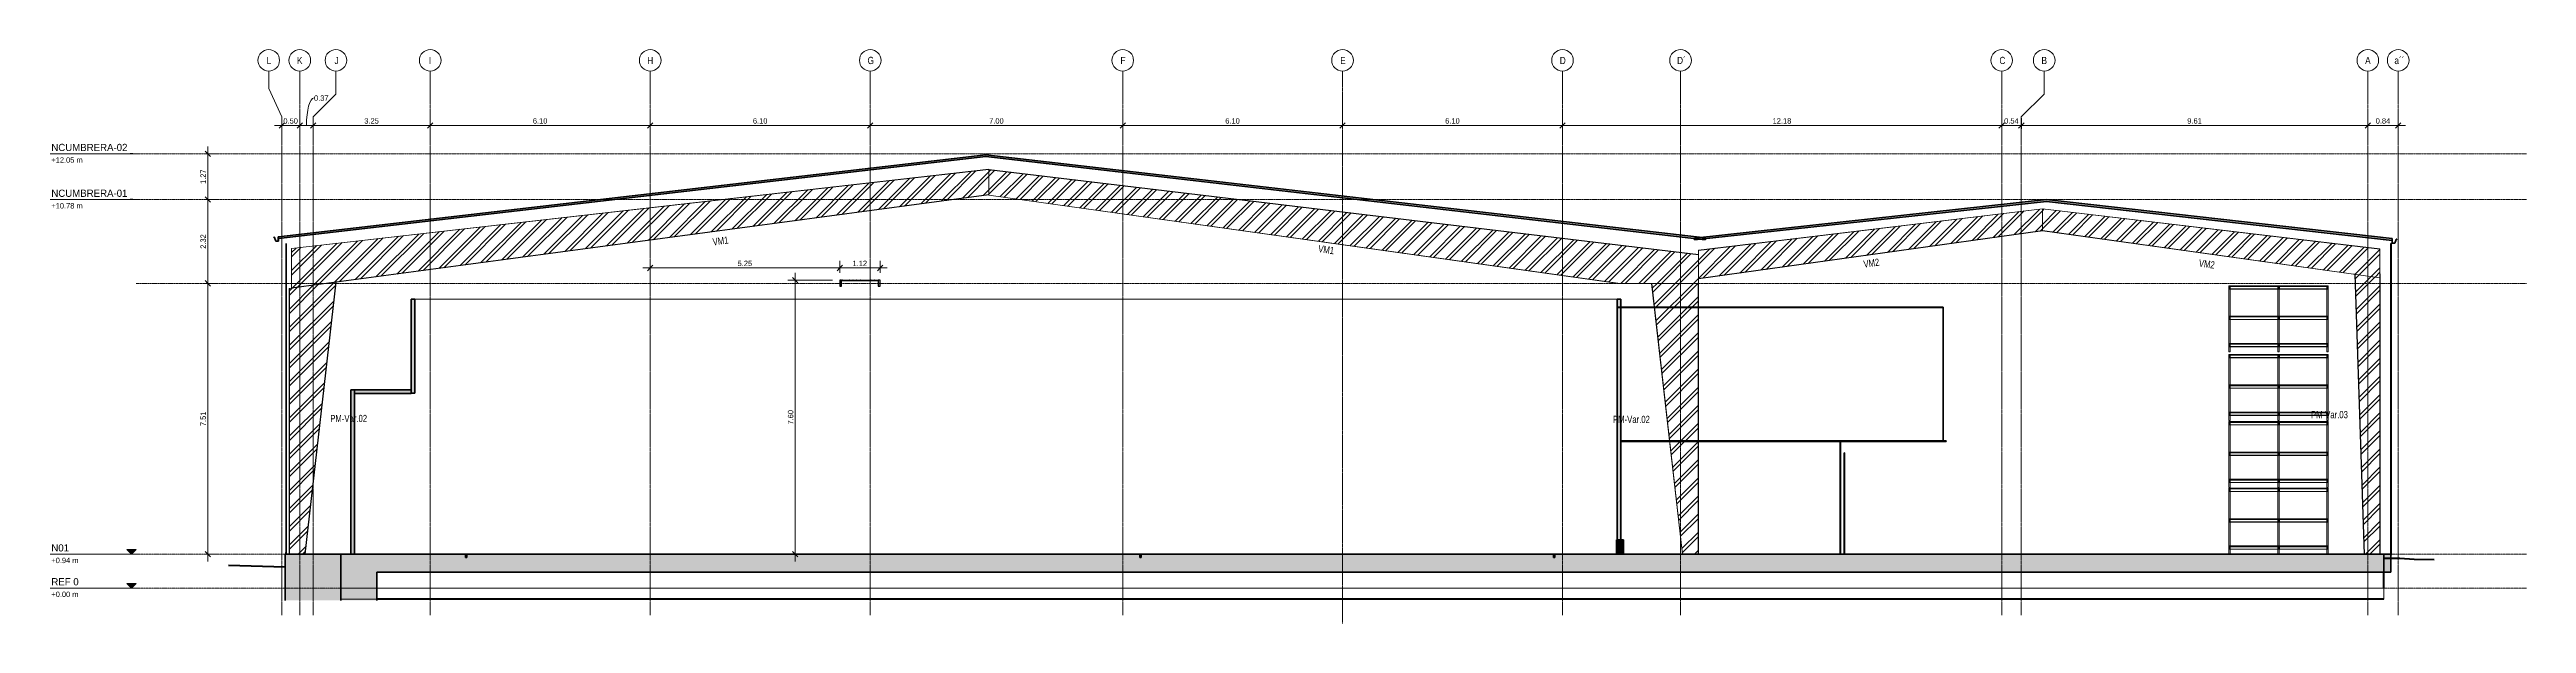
# Model space of a CAD drawing. Header units: centimetres. Extents: x -6751 to 18508, y -134 to 1674.
# Drawn here: x 1095 to 7964, y -98 to 1493 of the extents above; entities that cross this region are included whole.
import ezdxf

# ---------------------------------------------------------------- set-up
doc = ezdxf.new("R2010")
doc.units = ezdxf.units.CM
doc.linetypes.add('Centre', pattern=[3.175, 0.635, -0.475, 1.59, -0.475])
doc.linetypes.add('Grid Line', pattern=[2.2225, 1.27, -0.3175, 0.3175, -0.3175])
for name, color, linetype, lineweight in [('A-ANNO-DIMS', 7, 'Continuous', 9), ('A-ANNO-DIMS-100', 7, 'Continuous', 9), ('A-CLNG', 7, 'Continuous', 9), ('A-FLOR', 7, 'Continuous', 9), ('A-FLOR-LEVL', 7, 'Continuous', 9), ('A-FLOR-PATT', 7, 'Continuous', 35), ('A-GENM', 7, 'Continuous', 9), ('A-ROOF', 7, 'Continuous', 9), ('A-ROOF-MCUT', 7, 'Continuous', 35), ('A-ROOF-PATT', 7, 'Continuous', 35), ('A-WALL', 7, 'Continuous', 9), ('A-WALL-PATT', 7, 'Continuous', 35), ('C-BLDG-PADS', 7, 'Continuous', 9), ('C-TOPO', 7, 'Continuous', 9), ('I-WALL', 7, 'Continuous', 9), ('Q-SPCQ', 7, 'Continuous', 9), ('S-BEAM', 7, 'Continuous', 9), ('S-BEAM-IDEN', 7, 'Continuous', 18), ('S-COLS', 7, 'Continuous', 9), ('S-COLS-IDEN', 7, 'Continuous', 9), ('S-GRID', 7, 'Continuous', 9), ('S-GRID-IDEN', 7, 'Continuous', 9)]:
    doc.layers.add(name, color=color, linetype=linetype, lineweight=lineweight)
doc.styles.add('Century Gothic', font='GOTHIC.TTF', dxfattribs={"height": 20})
doc.styles.add('Century Gothic_1', font='GOTHIC.TTF', dxfattribs={"height": 15})
doc.styles.add('Century Gothic_2', font='GOTHIC.TTF', dxfattribs={"width": 0.8, "height": 20})
doc.styles.add('Saira Condensed', font='SairaCondensed-Regular.ttf', dxfattribs={"height": 20})
doc.dimstyles.new('FCA_N_Cotas_E100', dxfattribs={"dimscale": 30.48, "dimtxt": 15.662524, "dimasz": 0.492126, "dimexe": 0.656168, "dimexo": 0.656168, "dimgap": 0.032808, "dimtad": 1, "dimlfac": 0.01, "dimrnd": 0.01, "dimzin": 0, "dimdsep": 46, "dimtxsty": 'Century Gothic_1', "dimblk1": 'OBLIQUE', "dimblk2": 'OBLIQUE', "dimsah": 1, "dimcen": 0.09, "dimdle": 0.656168, "dimadec": 3, "dimazin": 2, "dimtfac": 1, "dimtdec": 4, "dimtix": 1, "dimtmove": 0, "dimatfit": 3, "dimfxl": 1, "dimtvp": 1, "dimtolj": 1, "dimtzin": 0, "dimarcsym": 2})
doc.dimstyles.new('FCA_N_Cotas_E100_1', dxfattribs={"dimscale": 30.48, "dimtxt": 15.662524, "dimasz": 0.492126, "dimexe": 0.656168, "dimexo": 0.656168, "dimgap": 0.032808, "dimtad": 1, "dimlfac": 0.01, "dimrnd": 0.01, "dimzin": 0, "dimdsep": 46, "dimtxsty": 'Century Gothic_1', "dimblk1": 'OBLIQUE', "dimblk2": 'OBLIQUE', "dimsah": 1, "dimcen": 0.09, "dimdle": 0.656168, "dimadec": 3, "dimazin": 2, "dimtfac": 1, "dimtdec": 4, "dimtix": 1, "dimtmove": 1, "dimatfit": 3, "dimfxl": 1, "dimtvp": 1, "dimtolj": 1, "dimtzin": 0, "dimarcsym": 2})
pattern_1 = [(45, (7115.624, -6.2), (-25.14472, 25.14472), []), (45, (7115.624, 31.9), (-25.14472, 25.14472), [])]

msp = doc.modelspace()

# ---------------------------------------------------------------- texts
at = {"layer": 'S-BEAM-IDEN', "lineweight": 9, "char_height": 20, "width": 60.2869, "attachment_point": 1, "style": 'Century Gothic_2'}
for s, insert, rotation in [('VM1', (2932.73, 969.726), 7.6327235), ('VM1', (4615.054, 951.466), 352.0358662), ('VM2', (6124.064, 908.164), 7.9641338), ('VM2', (7057.119, 911.534), 352.0358662)]:
    msp.add_mtext(s, dxfattribs=dict(at, insert=insert, rotation=rotation))
at = {"layer": 'S-COLS-IDEN', "char_height": 20, "width": 134.6835, "attachment_point": 1, "style": 'Century Gothic_2'}
for s, insert in [('PM-Var.03', (7366.443, 490.961)), ('PM-Var.02', (1873.444, 480.34)), ('PM-Var.02', (5430.743, 477.757))]:
    msp.add_mtext(s, dxfattribs=dict(at, insert=insert))
at = {"layer": 'S-GRID-IDEN', "color": 253, "true_color": 0xaaaaaa, "char_height": 20, "attachment_point": 1, "style": 'Saira Condensed'}
for s, insert, width in [('L', (1697.008, 1473.17), 13.62869), ('K', (1781.355, 1473.17), 17.63712), ('J', (1885.361, 1473.17), 8.81856), ('I', (2147.211, 1473.17), 8.01687), ('H', (2752.611, 1473.17), 19.2405), ('G', (3363.541, 1473.17), 17.63712), ('F', (4064.841, 1473.17), 14.43037), ('E', (4674.137, 1473.17), 15.23206), ('D', (5283.137, 1473.17), 17.63712), ('D´', (5608.424, 1473.17), 22.44725), ('C', (6502.327, 1473.17), 14.43037), ('B', (6618.982, 1473.17), 17.63712), ('A', (7516.464, 1473.17), 17.63712), ('a´´', (7597.692, 1473.17), 24.85231)]:
    msp.add_mtext(s, dxfattribs=dict(at, insert=insert, width=width))

# ---------------------------------------------------------------- blocks, each defined once
blk = doc.blocks.new('RVR-Rack Almacenamiento - Default-1745858-Elevación Eje 18')
at = {"layer": 'Q-SPCQ', "color": 254, "true_color": 0xdadada}
for p, q in [((-701.2, 276.9), (-699.1, 276.9)), ((-701.2, 276.9), (-701.2, 94)), ((-699.1, 276.9), (-696.9, 276.9)), ((-699.1, 276.9), (-699.1, 267.7)), ((-696.9, 276.9), (-696.9, 267.7)), ((-565.4, 276.9), (-696.9, 276.9)), ((-696.9, 274.8), (-565.4, 274.8)), ((-565.4, 276.9), (-563.2, 276.9)), ((-565.4, 276.9), (-565.4, 267.7)), ((-563.2, 267.7), (-563.2, 276.9)), ((-563.2, 276.9), (-563, 276.9)), ((-696.9, 267.7), (-699.1, 267.7)), ((-697.2, 267.7), (-697.2, 192.3)), ((-565.4, 268), (-696.9, 268)), ((-565.4, 267.7), (-696.9, 267.7)), ((-563.2, 267.7), (-565.4, 267.7)), ((-565.1, 267.7), (-565.1, 192.3)), ((-561.1, 267.7), (-561.1, 192.3)), ((-699.1, 192.3), (-696.9, 192.3)), ((-699.1, 192.3), (-699.1, 183.1)), ((-696.9, 183.1), (-699.1, 183.1)), ((-697.2, 183.1), (-697.2, 116.9)), ((-696.9, 192.3), (-696.9, 183.1)), ((-565.4, 192.3), (-696.9, 192.3)), ((-696.9, 190.2), (-565.4, 190.2)), ((-565.4, 183.4), (-696.9, 183.4)), ((-565.4, 183.1), (-696.9, 183.1)), ((-565.4, 192.3), (-563.2, 192.3)), ((-565.4, 192.3), (-565.4, 183.1)), ((-563.2, 183.1), (-565.4, 183.1)), ((-565.1, 183.1), (-565.1, 116.9)), ((-563.2, 183.1), (-563.2, 192.3)), ((-561.1, 183.1), (-561.1, 116.9)), ((-697.2, 94), (-701.2, 94)), ((-699.1, 116.9), (-696.9, 116.9)), ((-699.1, 116.9), (-699.1, 107.7)), ((-696.9, 107.7), (-699.1, 107.7)), ((-697.2, 107.7), (-697.2, 94)), ((-696.9, 116.9), (-696.9, 107.7)), ((-565.4, 116.9), (-696.9, 116.9)), ((-696.9, 114.8), (-565.4, 114.8)), ((-565.4, 108), (-696.9, 108)), ((-565.4, 107.7), (-696.9, 107.7)), ((-565.4, 116.9), (-563.2, 116.9)), ((-565.4, 116.9), (-565.4, 107.7)), ((-563.2, 107.7), (-565.4, 107.7)), ((-565.1, 107.7), (-565.1, 94)), ((-561.1, 94), (-565.1, 94)), ((-563.2, 107.7), (-563.2, 116.9)), ((-561.1, 107.7), (-561.1, 94))]:
    blk.add_line(p, q, dxfattribs=at)
blk = doc.blocks.new('RVR-Rack Almacenamiento - Default-V4-Elevación Eje 18')
at = {"layer": 'Q-SPCQ', "color": 254, "true_color": 0xdadada}
for p, q in [((-563.2, 276.9), (-563, 276.9)), ((-563, 276.9), (-560.8, 276.9)), ((-563, 276.9), (-563, 267.7)), ((-560.8, 276.9), (-560.8, 267.7)), ((-429.4, 276.9), (-560.8, 276.9)), ((-560.8, 274.8), (-429.4, 274.8)), ((-429.4, 276.9), (-427.2, 276.9)), ((-429.4, 276.9), (-429.4, 267.7)), ((-427.2, 267.7), (-427.2, 276.9)), ((-427.2, 276.9), (-425.1, 276.9)), ((-425.1, 276.9), (-425.1, 94)), ((-565.1, 267.7), (-565.1, 192.3)), ((-560.8, 267.7), (-563, 267.7)), ((-561.1, 267.7), (-561.1, 192.3)), ((-429.4, 268), (-560.8, 268)), ((-429.4, 267.7), (-560.8, 267.7)), ((-427.2, 267.7), (-429.4, 267.7)), ((-429.1, 267.7), (-429.1, 192.3)), ((-565.1, 183.1), (-565.1, 116.9)), ((-563, 192.3), (-560.8, 192.3)), ((-563, 192.3), (-563, 183.1)), ((-560.8, 183.1), (-563, 183.1)), ((-561.1, 183.1), (-561.1, 116.9)), ((-560.8, 192.3), (-560.8, 183.1)), ((-429.4, 192.3), (-560.8, 192.3)), ((-560.8, 190.2), (-429.4, 190.2)), ((-429.4, 183.4), (-560.8, 183.4)), ((-429.4, 183.1), (-560.8, 183.1)), ((-429.4, 192.3), (-427.2, 192.3)), ((-429.4, 192.3), (-429.4, 183.1)), ((-427.2, 183.1), (-429.4, 183.1)), ((-429.1, 183.1), (-429.1, 116.9)), ((-427.2, 183.1), (-427.2, 192.3)), ((-565.1, 107.7), (-565.1, 94)), ((-561.1, 94), (-565.1, 94)), ((-563, 116.9), (-560.8, 116.9)), ((-563, 116.9), (-563, 107.7)), ((-560.8, 107.7), (-563, 107.7)), ((-561.1, 107.7), (-561.1, 94)), ((-560.8, 116.9), (-560.8, 107.7)), ((-429.4, 116.9), (-560.8, 116.9)), ((-560.8, 114.8), (-429.4, 114.8)), ((-429.4, 108), (-560.8, 108)), ((-429.4, 107.7), (-560.8, 107.7)), ((-429.4, 116.9), (-427.2, 116.9)), ((-429.4, 116.9), (-429.4, 107.7)), ((-427.2, 107.7), (-429.4, 107.7)), ((-429.1, 107.7), (-429.1, 94)), ((-425.1, 94), (-429.1, 94)), ((-427.2, 107.7), (-427.2, 116.9))]:
    blk.add_line(p, q, dxfattribs=at)
blk = doc.blocks.new('PQ_RVR_ARQ-01_ZZ_ZZ_MO_T_A_rvt-2-Elevación Eje 18')
at = {"layer": 'A-FLOR', "true_color": 0xeaeaea}
h = blk.add_hatch(color=254, dxfattribs=at)
h.paths.add_polyline_path([(-2294.2, 777.8), (-2294.4, 778.8), (-2397.1, 778.8), (-2397.1, 777.8), (-2301.4, 777.8)])
h.paths.add_polyline_path([(-1492.9, 777.8), (-1492.9, 778.8), (-2171.9, 778.8), (-2171.9, 777.8), (-1493.4, 777.8)])
h = blk.add_hatch(color=254, dxfattribs=at)
h.paths.add_polyline_path([(-1484.8, 406.9), (-1484.8, 407.9), (-2171.9, 407.9), (-2171.9, 406.9), (-1660.7, 406.9)])
h.paths.add_polyline_path([(-2384, 406.9), (-2251.9, 406.9), (-2252, 407.9), (-2384, 407.9)])
at = {"layer": 'A-FLOR-PATT', "lineweight": 9, "true_color": 0xeaeaea}
blk.add_hatch(color=254, dxfattribs=at).paths.add_polyline_path([(-5899, 540), (-5741.6, 540), (-5741.6, 550), (-5899, 550)])
at = {"layer": 'A-ROOF-PATT', "lineweight": 9, "true_color": 0xeaeaea}
for points in [[(-2152.9, 966.1), (-2152.9, 971.2), (-4147.4, 1201.9), (-6109.6, 974.5), (-6109.6, 969.5), (-4147.4, 1196.9), (-2171.9, 968.3)], [(-247.9, 964), (-247.9, 969.1), (-1206.2, 1077.3), (-2182.3, 970.5), (-2182.3, 965.5), (-1206.2, 1072.3), (-281.8, 967.9)]]:
    blk.add_hatch(color=254, dxfattribs=at).paths.add_polyline_path(points)
at = {"layer": 'A-WALL-PATT', "lineweight": 9, "true_color": 0xeaeaea}
for points in [[(-6088.2, 99), (-6087.7, 99), (-6087.7, 955.5), (-6088.2, 955.5), (-6088.2, 328.7)], [(-251, 96.5), (-251, 955.5), (-251.5, 955.5), (-251.5, 96.5)], [(-5741.6, 540.1), (-5731.6, 540.1), (-5731.6, 801.5), (-5741.6, 801.5), (-5741.6, 691.8)], [(-2397.1, 134), (-2387.1, 134), (-2387.1, 801.5), (-2397.1, 801.5)], [(-1493.4, 407.9), (-1492.9, 407.9), (-1492.9, 777.8), (-1493.4, 777.8)], [(-5908.4, 94), (-5898.4, 94), (-5898.4, 549.9), (-5908.4, 549.9), (-5908.4, 328.7)], [(-1778.3, 94), (-1777.8, 94), (-1777.8, 406.9), (-1778.3, 406.9)], [(-1767.5, 94), (-1767, 94), (-1767, 374.9), (-1767.5, 374.9)], [(-6089.5, 94), (-6087, 94), (-6087, 99), (-6089.5, 99)], [(-2399.1, 94), (-2379.1, 94), (-2379.1, 134), (-2399.1, 134)], [(-251.5, 91.5), (-249.7, 91.5), (-249.7, 96.5), (-252.2, 96.5), (-252.2, 94), (-251.5, 94)]]:
    blk.add_hatch(color=254, dxfattribs=at).paths.add_polyline_path(points)
at = {"layer": 'A-WALL-PATT', "lineweight": 9, "true_color": 0xe5e5e5}
h = blk.add_hatch(dxfattribs=at)
h.set_pattern_fill('FP_9', color=254, style=0, pattern_type=2)
h.set_pattern_definition([(90, (-5741.47, -6.2), (-0.15954, 1e-17), [])])
h.paths.add_polyline_path([(-5741.8, 550), (-5741.6, 550), (-5741.6, 801.5), (-5741.8, 801.5), (-5741.8, 691.8)])
at = {"layer": 'A-WALL-PATT', "lineweight": 9, "true_color": 0xf2f2f2}
h = blk.add_hatch(dxfattribs=at)
h.set_pattern_fill('FP_8', style=0, pattern_type=2)
h.set_pattern_definition([(90, (-251.454, -6.2), (-0.05687, 3e-18), [])])
h.paths.add_polyline_path([(-251.5, 96.5), (-251.5, 96.5), (-251.5, 103.4)])
at = {"layer": 'A-CLNG', "color": 254, "lineweight": 18, "true_color": 0xe5e5e5}
for q in [(-5731.6, 801.5), (-2397.2, 801.5)]:
    blk.add_line((-2397.1, 801.5), q, dxfattribs=at)
at = {"layer": 'A-FLOR', "color": 254, "lineweight": 35, "true_color": 0xcccccc}
for p, q in [((-1492.9, 778.8), (-2397.1, 778.8)), ((-2397.1, 778.8), (-2397.1, 777.8)), ((-2397.1, 777.8), (-1493.4, 777.8)), ((-1492.9, 777.8), (-1492.9, 778.8)), ((-5741.6, 550), (-5899, 550)), ((-5899, 550), (-5899, 540)), ((-5741.6, 540), (-5741.6, 550)), ((-5899, 540), (-5741.6, 540)), ((-1484.8, 407.9), (-2384, 407.9)), ((-2384, 407.9), (-2384, 406.9)), ((-2384, 406.9), (-1778.3, 406.9)), ((-1777.8, 406.9), (-1484.8, 406.9)), ((-1484.8, 406.9), (-1484.8, 407.9)), ((-5590.7, 94), (-5936.9, 94)), ((-5936.9, 94), (-5936.9, 44)), ((-5590.7, 85.1), (-5590.7, 94)), ((-5586.7, 85.1), (-5590.7, 85.1)), ((-3720.7, 94), (-5586.7, 94)), ((-5586.7, 94), (-5586.7, 85.1)), ((-3720.7, 85.1), (-3720.7, 94)), ((-3716.7, 85.1), (-3720.7, 85.1)), ((-2573.5, 94), (-3716.7, 94)), ((-3716.7, 94), (-3716.7, 85.1)), ((-2573.5, 85.1), (-2573.5, 94)), ((-2569.5, 85.1), (-2573.5, 85.1)), ((-701.2, 94), (-2569.5, 94)), ((-2569.5, 94), (-2569.5, 85.1)), ((-565.1, 94), (-697.2, 94)), ((-429.1, 94), (-561.1, 94)), ((-270.8, 94), (-425.1, 94)), ((-270.8, 44), (-270.8, 94)), ((-5836.9, 44), (-270.8, 44))]:
    blk.add_line(p, q, dxfattribs=at)
at = {"layer": 'A-FLOR', "color": 254, "true_color": 0xe5e5e5}
blk.add_line((-5899, 550), (-5899, 550), dxfattribs=at)
at = {"layer": 'A-ROOF', "color": 254, "lineweight": 35, "true_color": 0xcccccc}
for p, q in [((-4147.4, 1201.9), (-6109.6, 974.5)), ((-6109.6, 969.5), (-4147.4, 1196.9)), ((-2152.9, 971.2), (-4147.4, 1201.9)), ((-4147.4, 1196.9), (-2152.9, 966.1)), ((-1206.2, 1077.3), (-2182.3, 970.5)), ((-2182.3, 965.5), (-1206.2, 1072.3)), ((-247.9, 969.1), (-1206.2, 1077.3)), ((-1206.2, 1072.3), (-247.9, 964)), ((-6109.6, 974.5), (-6109.6, 969.5)), ((-2182.3, 970.5), (-2182.3, 965.5)), ((-2152.9, 966.1), (-2152.9, 971.2)), ((-247.9, 964), (-247.9, 969.1))]:
    blk.add_line(p, q, dxfattribs=at)
at = {"layer": 'A-ROOF-MCUT', "color": 254, "true_color": 0xcccccc}
for p, q in [((-6120.9, 973.3), (-6122.1, 973.3)), ((-6122.1, 973.3), (-6122.1, 972)), ((-6122.1, 972), (-6120.9, 972)), ((-6121.8, 972.3), (-6121.8, 972.9)), ((-6121.8, 972.9), (-6120.9, 972.9)), ((-6120.6, 972.3), (-6121.8, 972.3)), ((-6120.9, 972.9), (-6120.9, 973.3)), ((-6120.9, 972), (-6117, 962)), ((-6116.8, 962.4), (-6120.6, 972.3)), ((-6117, 962), (-6109.6, 962)), ((-6109.9, 962.4), (-6116.8, 962.4)), ((-6109.6, 974.5), (-6109.9, 974.5)), ((-6109.9, 974.5), (-6109.9, 962.4)), ((-6109.6, 962), (-6109.6, 974.5)), ((-247.5, 969.1), (-247.9, 969.1)), ((-247.9, 969.1), (-247.9, 956.6)), ((-247.5, 956.9), (-247.5, 969.1)), ((-236.9, 966.9), (-240.7, 956.9)), ((-240.4, 956.6), (-236.6, 966.5)), ((-235.7, 966.9), (-236.9, 966.9)), ((-235.4, 967.8), (-236.6, 967.8)), ((-236.6, 967.8), (-236.6, 967.5)), ((-236.6, 967.5), (-235.7, 967.5)), ((-236.6, 966.5), (-235.4, 966.5)), ((-235.7, 967.5), (-235.7, 966.9)), ((-235.4, 966.5), (-235.4, 967.8)), ((-247.9, 956.6), (-240.4, 956.6)), ((-240.7, 956.9), (-247.5, 956.9))]:
    blk.add_line(p, q, dxfattribs=at)
at = {"layer": 'A-WALL', "color": 254, "lineweight": 35, "true_color": 0xcccccc}
for p, q in [((-6087.7, 955.5), (-6088.2, 955.5)), ((-6088.2, 955.5), (-6088.2, 99)), ((-6087.7, 99), (-6087.7, 955.5)), ((-251, 955.5), (-251.5, 955.5)), ((-251.5, 955.5), (-251.5, 96.5)), ((-251, 96.5), (-251, 955.5)), ((-1493.4, 777.8), (-1493.4, 407.9)), ((-1492.9, 407.9), (-1492.9, 777.8)), ((-1778.3, 406.9), (-1778.3, 94)), ((-1777.8, 94), (-1777.8, 406.9)), ((-1767, 374.9), (-1767.5, 374.9)), ((-1767.5, 374.9), (-1767.5, 94)), ((-1767, 94), (-1767, 374.9)), ((-1493.4, 407.9), (-1492.9, 407.9)), ((-5936.9, 94), (-6091.2, 94)), ((-6091.2, 94), (-6091.2, -34.4)), ((-6088.2, 99), (-6087.7, 99)), ((-5936.9, -34.4), (-5936.9, 94)), ((-2379.1, 134), (-2399.1, 134)), ((-2399.1, 134), (-2399.1, 94)), ((-2399.1, 94), (-2379.1, 94)), ((-2379.1, 94), (-2379.1, 134)), ((-1778.3, 94), (-1777.8, 94)), ((-1767.5, 94), (-1767, 94)), ((-251.5, 96.5), (-251, 96.5)), ((-5936.9, 44), (-5936.9, -34.4)), ((-5836.9, -34.4), (-5836.9, 44))]:
    blk.add_line(p, q, dxfattribs=at)
at = {"layer": 'A-WALL', "color": 254, "true_color": 0xcccccc}
for p, q in [((-251.5, 955.5), (-251.5, 955.5)), ((-1492.9, 777.8), (-1493.4, 777.8)), ((-1777.8, 406.9), (-1778.3, 406.9)), ((-6087, 99), (-6089.5, 99)), ((-6089.5, 99), (-6089.5, 94)), ((-6089.5, 94), (-6087, 94)), ((-6087, 94), (-6087, 99)), ((-249.7, 96.5), (-252.2, 96.5)), ((-252.2, 96.5), (-252.2, 91.5)), ((-252.2, 91.5), (-249.7, 91.5)), ((-249.7, 91.5), (-249.7, 96.5))]:
    blk.add_line(p, q, dxfattribs=at)
at = {"layer": 'A-WALL', "color": 254, "lineweight": 18, "true_color": 0xcccccc}
for p, q in [((-252.3, 96.5), (-252.2, 96.5)), ((-252.3, 91.5), (-252.2, 91.5))]:
    blk.add_line(p, q, dxfattribs=at)
at = {"layer": 'C-BLDG-PADS', "color": 254, "lineweight": 18, "true_color": 0xdadada}
for p, q in [((-270.8, 0), (-5936.9, 0)), ((-5936.9, 0), (-5936.9, -30.5)), ((-270.8, -30.5), (-270.8, 0)), ((-5936.9, -30.5), (-270.8, -30.5))]:
    blk.add_line(p, q, dxfattribs=at)
at = {"layer": 'C-TOPO', "color": 254, "lineweight": 70, "true_color": 0xdadada}
for p, q in [((-270.8, 83.1), (-227, 82.6)), ((-227, 82.6), (-186.9, 79.8)), ((-186.9, 79.8), (-131.5, 79)), ((-6091.2, 57.8), (-6248.2, 62.4)), ((-3582.8, -30.5), (-5836.9, -30.5)), ((-1597.3, -30.5), (-3582.8, -30.5)), ((-1540.8, -30.5), (-1597.3, -30.5)), ((-894.5, -30.5), (-1540.8, -30.5)), ((-270.8, -30.5), (-894.5, -30.5))]:
    blk.add_line(p, q, dxfattribs=at)
at = {"layer": 'C-TOPO', "color": 254, "true_color": 0xdadada}
for p, q in [((-270.8, 83.1), (-227, 82.6)), ((-230.2, 82.7), (-227, 82.6)), ((-227, 82.6), (-186.9, 79.8)), ((-131.5, 79), (-186.9, 79.8)), ((-6091.2, 57.8), (-6248.2, 62.4)), ((-270.8, 18), (-270.8, 44)), ((-270.8, 0), (-270.8, 18)), ((-3582.8, -30.5), (-5836.9, -30.5)), ((-3582.8, -30.5), (-1597.3, -30.5)), ((-1540.8, -30.5), (-1597.3, -30.5)), ((-894.5, -30.5), (-1540.8, -30.5)), ((-894.5, -30.5), (-270.8, -30.5))]:
    blk.add_line(p, q, dxfattribs=at)
at = {"layer": 'C-TOPO', "color": 254, "lineweight": 70, "true_color": 0xdadada, "flags": 128}
blk.add_lwpolyline([(-270.8, 0), (-270.8, 18), (-270.8, 44)], dxfattribs=at)
at = {"layer": 'I-WALL', "color": 254, "true_color": 0xcccccc}
blk.add_line((-5741.6, 801.5), (-5741.8, 801.5), dxfattribs=at)
at = {"layer": 'I-WALL', "color": 254, "lineweight": 35, "true_color": 0xcccccc}
for p, q in [((-5731.6, 801.5), (-5741.6, 801.5)), ((-5741.6, 801.5), (-5741.6, 540.1)), ((-5731.6, 540.1), (-5731.6, 801.5)), ((-2387.1, 801.5), (-2397.1, 801.5)), ((-2397.1, 801.5), (-2397.1, 134)), ((-2387.1, 134), (-2387.1, 801.5)), ((-5898.4, 549.9), (-5908.4, 549.9)), ((-5908.4, 549.9), (-5908.4, 94)), ((-5898.4, 94), (-5898.4, 549.9)), ((-5741.6, 540.1), (-5731.6, 540.1)), ((-5908.4, 94), (-5898.4, 94)), ((-2397.1, 134), (-2387.1, 134))]:
    blk.add_line(p, q, dxfattribs=at)
at = {"layer": 'Q-SPCQ', "color": 254, "lineweight": 9, "true_color": 0xe5e5e5}
for name, p in [('RVR-Rack Almacenamiento - Default-1745858-Elevación Eje 18', (0, 561.6)), ('RVR-Rack Almacenamiento - Default-V4-Elevación Eje 18', (0, 561.6)), ('RVR-Rack Almacenamiento - Default-1745858-Elevación Eje 18', (0, 371.1)), ('RVR-Rack Almacenamiento - Default-V4-Elevación Eje 18', (0, 371.1)), ('RVR-Rack Almacenamiento - Default-1745858-Elevación Eje 18', (0, 184.8)), ('RVR-Rack Almacenamiento - Default-V4-Elevación Eje 18', (0, 184.8)), ('RVR-Rack Almacenamiento - Default-1745858-Elevación Eje 18', (0, 0)), ('RVR-Rack Almacenamiento - Default-V4-Elevación Eje 18', (0, 0))]:
    blk.add_blockref(name, p, dxfattribs=at)
blk = doc.blocks.new('M_RVR_Grating - 1_12 x 1_00-1792500-Elevación Eje 18')
at = {"layer": 'A-GENM', "lineweight": 25}
for p, q in [((-4548.1, 853.8), (-4553.1, 853.8)), ((-4553.1, 853.8), (-4553.1, 836.8)), ((-4553.1, 836.8), (-4548.1, 836.8)), ((-4548.1, 836.8), (-4548.1, 853.8)), ((-4441.1, 853.8), (-4446.1, 853.8)), ((-4446.1, 853.8), (-4446.1, 836.8)), ((-4446.1, 836.8), (-4441.1, 836.8)), ((-4441.1, 836.8), (-4441.1, 853.8))]:
    blk.add_line(p, q, dxfattribs=at)
at = {"layer": 'A-GENM', "color": 8, "true_color": 0x808080}
for p, q in [((-4548.1, 853.8), (-4446.1, 853.8)), ((-4446.1, 851.7), (-4548.1, 851.7))]:
    blk.add_line(p, q, dxfattribs=at)
at = {"layer": 'A-GENM', "lineweight": 25}
for centre, start, end in [((-4546.1, 853.3), 0, 180), ((-4546.1, 853.3), 180, 0), ((-4536.1, 853.3), 0, 180), ((-4536.1, 853.3), 180, 0), ((-4526.1, 853.3), 0, 180), ((-4526.1, 853.3), 180, 0), ((-4516.1, 853.3), 0, 180), ((-4516.1, 853.3), 180, 0), ((-4506.1, 853.3), 0, 180), ((-4506.1, 853.3), 180, 0), ((-4496.1, 853.3), 0, 180), ((-4496.1, 853.3), 180, 0), ((-4486.1, 853.3), 0, 180), ((-4486.1, 853.3), 180, 0), ((-4476.1, 853.3), 0, 180), ((-4476.1, 853.3), 180, 0), ((-4466.1, 853.3), 0, 180), ((-4466.1, 853.3), 180, 0), ((-4456.1, 853.3), 0, 180), ((-4456.1, 853.3), 180, 0), ((-4446.1, 853.3), 0, 180), ((-4446.1, 853.3), 180, 0)]:
    blk.add_arc(centre, 0.5, start, end, dxfattribs=at)
blk = doc.blocks.new('Level - Con_Triangulo-1145637-Elevación Eje 18')
at = {"layer": 'A-FLOR-LEVL', "true_color": 0xe2e2e2}
blk.add_hatch(color=254, dxfattribs=at).paths.add_polyline_path([(-6529.8, 12.9), (-6516.9, 0), (-6504, 12.9)])
at = {"layer": 'A-FLOR-LEVL', "color": 253, "true_color": 0xaaaaaa}
for p, q in [((-6504, 0), (-6742.5, 0)), ((-6529.8, 12.9), (-6504, 12.9)), ((-6516.9, 0), (-6529.8, 12.9)), ((-6504, 12.9), (-6516.9, 0))]:
    blk.add_line(p, q, dxfattribs=at)
blk = doc.blocks.new('Grid - 3mm-1819951-Elevación Eje 18')
at = {"layer": 'S-GRID-IDEN', "color": 253, "true_color": 0xaaaaaa}
blk.add_circle((-1330.8, 1463.5), 30, dxfattribs=at)
blk = doc.blocks.new('DIMBLOCK19-Elevación Eje 18')
at = {"layer": 'A-ANNO-DIMS-100'}
for p, q in [((1718.9, 1282.7), (1788.9, 1282.7)), ((1738.9, 1282.7), (1738.9, 1302.7)), ((1738.9, 1282.7), (1738.9, 1273.3)), ((1788.9, 1282.7), (1788.9, 1302.7)), ((1788.9, 1282.7), (1788.9, 1273.3))]:
    blk.add_line(p, q, dxfattribs=at)
at = {"layer": 'A-ANNO-DIMS-100', "lineweight": 35}
for p, q in [((1738.9, 1282.7), (1731.4, 1275.2)), ((1738.9, 1282.7), (1746.4, 1290.2)), ((1788.9, 1282.7), (1781.4, 1275.2)), ((1788.9, 1282.7), (1796.4, 1290.2))]:
    blk.add_line(p, q, dxfattribs=at)
at = {"layer": 'A-ANNO-DIMS-100', "color": 0, "insert": (1743.5, 1303), "char_height": 15, "width": 48.927, "attachment_point": 1, "line_spacing_factor": 0.984502, "style": 'Century Gothic_1'}
blk.add_mtext('0.50', dxfattribs=at)
blk = doc.blocks.new('_Oblique')
at = {"color": 0, "linetype": 'ByBlock', "lineweight": -2}
blk.add_line((-0.5, -0.5), (0.5, 0.5), dxfattribs=at)
blk = doc.blocks.new('DIMBLOCK20-Elevación Eje 18')
at = {"layer": 'A-ANNO-DIMS-100', "lineweight": 35}
for p, q in [((1788.9, 1282.7), (1781.4, 1275.2)), ((1788.9, 1282.7), (1796.4, 1290.2)), ((1825.8, 1282.7), (1818.3, 1275.2)), ((1825.8, 1282.7), (1833.3, 1290.2))]:
    blk.add_line(p, q, dxfattribs=at)
at = {"layer": 'A-ANNO-DIMS-100'}
for p, q in [((1788.9, 1282.7), (1788.9, 1302.7)), ((1788.9, 1282.7), (1825.8, 1282.7)), ((1788.9, 1282.7), (1788.9, 1273.3)), ((1825.8, 1282.7), (1825.8, 1302.7)), ((1825.8, 1282.7), (1825.8, 1273.3))]:
    blk.add_line(p, q, dxfattribs=at)
blk.add_ellipse((1828.5, 1282.7), major_axis=(0, 76.6), ratio=0.27518, start_param=0, end_param=1.570796, dxfattribs=at)
at = {"layer": 'A-ANNO-DIMS-100', "color": 0, "insert": (1828.5, 1366.3), "char_height": 15, "width": 48.927, "attachment_point": 1, "line_spacing_factor": 0.984502, "style": 'Century Gothic_1'}
blk.add_mtext('0.37', dxfattribs=at)
blk = doc.blocks.new('DIMBLOCK21-Elevación Eje 18')
at = {"layer": 'A-ANNO-DIMS-100', "lineweight": 35}
for p, q in [((1825.8, 1282.7), (1818.3, 1275.2)), ((1825.8, 1282.7), (1833.3, 1290.2)), ((2150.8, 1282.7), (2143.3, 1275.2)), ((2150.8, 1282.7), (2158.3, 1290.2))]:
    blk.add_line(p, q, dxfattribs=at)
at = {"layer": 'A-ANNO-DIMS-100'}
for p, q in [((1825.8, 1282.7), (1825.8, 1302.7)), ((1825.8, 1282.7), (2150.8, 1282.7)), ((1825.8, 1282.7), (1825.8, 1273.3)), ((2150.8, 1282.7), (2150.8, 1302.7)), ((2150.8, 1282.7), (2150.8, 1273.3))]:
    blk.add_line(p, q, dxfattribs=at)
at = {"layer": 'A-ANNO-DIMS-100', "color": 0, "insert": (1967.9, 1303), "char_height": 15, "width": 48.927, "attachment_point": 1, "line_spacing_factor": 0.984502, "style": 'Century Gothic_1'}
blk.add_mtext('3.25', dxfattribs=at)
blk = doc.blocks.new('DIMBLOCK22-Elevación Eje 18')
at = {"layer": 'A-ANNO-DIMS-100', "lineweight": 35}
for p, q in [((2150.8, 1282.7), (2143.3, 1275.2)), ((2150.8, 1282.7), (2158.3, 1290.2)), ((2760.8, 1282.7), (2753.3, 1275.2)), ((2760.8, 1282.7), (2768.3, 1290.2))]:
    blk.add_line(p, q, dxfattribs=at)
at = {"layer": 'A-ANNO-DIMS-100'}
for p, q in [((2150.8, 1282.7), (2150.8, 1302.7)), ((2150.8, 1282.7), (2760.8, 1282.7)), ((2150.8, 1282.7), (2150.8, 1273.3)), ((2760.8, 1282.7), (2760.8, 1302.7)), ((2760.8, 1282.7), (2760.8, 1273.3))]:
    blk.add_line(p, q, dxfattribs=at)
at = {"layer": 'A-ANNO-DIMS-100', "color": 0, "insert": (2435.4, 1303), "char_height": 15, "width": 48.927, "attachment_point": 1, "line_spacing_factor": 0.984502, "style": 'Century Gothic_1'}
blk.add_mtext('6.10', dxfattribs=at)
blk = doc.blocks.new('DIMBLOCK23-Elevación Eje 18')
at = {"layer": 'A-ANNO-DIMS-100', "lineweight": 35}
for p, q in [((2760.8, 1282.7), (2753.3, 1275.2)), ((2760.8, 1282.7), (2768.3, 1290.2)), ((3371.1, 1282.7), (3363.6, 1275.2)), ((3371.1, 1282.7), (3378.6, 1290.2))]:
    blk.add_line(p, q, dxfattribs=at)
at = {"layer": 'A-ANNO-DIMS-100'}
for p, q in [((2760.8, 1282.7), (2760.8, 1302.7)), ((2760.8, 1282.7), (3371.1, 1282.7)), ((2760.8, 1282.7), (2760.8, 1273.3)), ((3371.1, 1282.7), (3371.1, 1302.7)), ((3371.1, 1282.7), (3371.1, 1273.3))]:
    blk.add_line(p, q, dxfattribs=at)
at = {"layer": 'A-ANNO-DIMS-100', "color": 0, "insert": (3045.6, 1303), "char_height": 15, "width": 48.927, "attachment_point": 1, "line_spacing_factor": 0.984502, "style": 'Century Gothic_1'}
blk.add_mtext('6.10', dxfattribs=at)
blk = doc.blocks.new('DIMBLOCK24-Elevación Eje 18')
at = {"layer": 'A-ANNO-DIMS-100', "lineweight": 35}
for p, q in [((3371.1, 1282.7), (3363.6, 1275.2)), ((3371.1, 1282.7), (3378.6, 1290.2)), ((4071.1, 1282.7), (4063.6, 1275.2)), ((4071.1, 1282.7), (4078.6, 1290.2))]:
    blk.add_line(p, q, dxfattribs=at)
at = {"layer": 'A-ANNO-DIMS-100'}
for p, q in [((3371.1, 1282.7), (3371.1, 1302.7)), ((3371.1, 1282.7), (4071.1, 1282.7)), ((3371.1, 1282.7), (3371.1, 1273.3)), ((4071.1, 1282.7), (4071.1, 1302.7)), ((4071.1, 1282.7), (4071.1, 1273.3))]:
    blk.add_line(p, q, dxfattribs=at)
at = {"layer": 'A-ANNO-DIMS-100', "color": 0, "insert": (3700.7, 1303), "char_height": 15, "width": 48.927, "attachment_point": 1, "line_spacing_factor": 0.984502, "style": 'Century Gothic_1'}
blk.add_mtext('7.00', dxfattribs=at)
blk = doc.blocks.new('DIMBLOCK25-Elevación Eje 18')
at = {"layer": 'A-ANNO-DIMS-100', "lineweight": 35}
for p, q in [((4071.1, 1282.7), (4063.6, 1275.2)), ((4071.1, 1282.7), (4078.6, 1290.2)), ((4680.7, 1282.7), (4673.2, 1275.2)), ((4680.7, 1282.7), (4688.2, 1290.2))]:
    blk.add_line(p, q, dxfattribs=at)
at = {"layer": 'A-ANNO-DIMS-100'}
for p, q in [((4071.1, 1282.7), (4071.1, 1302.7)), ((4071.1, 1282.7), (4680.7, 1282.7)), ((4071.1, 1282.7), (4071.1, 1273.3)), ((4680.7, 1282.7), (4680.7, 1302.7)), ((4680.7, 1282.7), (4680.7, 1273.3))]:
    blk.add_line(p, q, dxfattribs=at)
at = {"layer": 'A-ANNO-DIMS-100', "color": 0, "insert": (4355.5, 1303), "char_height": 15, "width": 48.927, "attachment_point": 1, "line_spacing_factor": 0.984502, "style": 'Century Gothic_1'}
blk.add_mtext('6.10', dxfattribs=at)
blk = doc.blocks.new('DIMBLOCK26-Elevación Eje 18')
at = {"layer": 'A-ANNO-DIMS-100', "lineweight": 35}
for p, q in [((4680.7, 1282.7), (4673.2, 1275.2)), ((4680.7, 1282.7), (4688.2, 1290.2)), ((5290.7, 1282.7), (5283.2, 1275.2)), ((5290.7, 1282.7), (5298.2, 1290.2))]:
    blk.add_line(p, q, dxfattribs=at)
at = {"layer": 'A-ANNO-DIMS-100'}
for p, q in [((4680.7, 1282.7), (4680.7, 1302.7)), ((4680.7, 1282.7), (5290.7, 1282.7)), ((4680.7, 1282.7), (4680.7, 1273.3)), ((5290.7, 1282.7), (5290.7, 1302.7)), ((5290.7, 1282.7), (5290.7, 1273.3))]:
    blk.add_line(p, q, dxfattribs=at)
at = {"layer": 'A-ANNO-DIMS-100', "color": 0, "insert": (4965.3, 1303), "char_height": 15, "width": 48.927, "attachment_point": 1, "line_spacing_factor": 0.984502, "style": 'Century Gothic_1'}
blk.add_mtext('6.10', dxfattribs=at)
blk = doc.blocks.new('DIMBLOCK27-Elevación Eje 18')
at = {"layer": 'A-ANNO-DIMS-100', "lineweight": 35}
for p, q in [((5290.7, 1282.7), (5283.2, 1275.2)), ((5290.7, 1282.7), (5298.2, 1290.2)), ((6508.6, 1282.7), (6501.1, 1275.2)), ((6508.6, 1282.7), (6516.1, 1290.2))]:
    blk.add_line(p, q, dxfattribs=at)
at = {"layer": 'A-ANNO-DIMS-100'}
for p, q in [((5290.7, 1282.7), (5290.7, 1302.7)), ((5290.7, 1282.7), (6508.6, 1282.7)), ((5290.7, 1282.7), (5290.7, 1273.3)), ((6508.6, 1282.7), (6508.6, 1302.7)), ((6508.6, 1282.7), (6508.6, 1273.3))]:
    blk.add_line(p, q, dxfattribs=at)
at = {"layer": 'A-ANNO-DIMS-100', "color": 0, "insert": (5873.4, 1303), "char_height": 15, "width": 62.948, "attachment_point": 1, "line_spacing_factor": 0.984502, "style": 'Century Gothic_1'}
blk.add_mtext('12.18', dxfattribs=at)
blk = doc.blocks.new('DIMBLOCK28-Elevación Eje 18')
at = {"layer": 'A-ANNO-DIMS-100', "lineweight": 35}
for p, q in [((6508.6, 1282.7), (6501.1, 1275.2)), ((6508.6, 1282.7), (6516.1, 1290.2)), ((6563.1, 1282.7), (6555.6, 1275.2)), ((6563.1, 1282.7), (6570.6, 1290.2))]:
    blk.add_line(p, q, dxfattribs=at)
at = {"layer": 'A-ANNO-DIMS-100'}
for p, q in [((6508.6, 1282.7), (6508.6, 1302.7)), ((6508.6, 1282.7), (6563.1, 1282.7)), ((6508.6, 1282.7), (6508.6, 1273.3)), ((6563.1, 1282.7), (6563.1, 1302.7)), ((6563.1, 1282.7), (6563.1, 1273.3))]:
    blk.add_line(p, q, dxfattribs=at)
at = {"layer": 'A-ANNO-DIMS-100', "color": 0, "insert": (6515.4, 1303), "char_height": 15, "width": 48.927, "attachment_point": 1, "line_spacing_factor": 0.984502, "style": 'Century Gothic_1'}
blk.add_mtext('0.54', dxfattribs=at)
blk = doc.blocks.new('DIMBLOCK29-Elevación Eje 18')
at = {"layer": 'A-ANNO-DIMS-100', "lineweight": 35}
for p, q in [((6563.1, 1282.7), (6555.6, 1275.2)), ((6563.1, 1282.7), (6570.6, 1290.2)), ((7524, 1282.7), (7516.5, 1275.2)), ((7524, 1282.7), (7531.5, 1290.2))]:
    blk.add_line(p, q, dxfattribs=at)
at = {"layer": 'A-ANNO-DIMS-100'}
for p, q in [((6563.1, 1282.7), (6563.1, 1302.7)), ((6563.1, 1282.7), (7524, 1282.7)), ((6563.1, 1282.7), (6563.1, 1273.3)), ((7524, 1282.7), (7524, 1302.7)), ((7524, 1282.7), (7524, 1273.3))]:
    blk.add_line(p, q, dxfattribs=at)
at = {"layer": 'A-ANNO-DIMS-100', "color": 0, "insert": (7023.2, 1303), "char_height": 15, "width": 48.927, "attachment_point": 1, "line_spacing_factor": 0.984502, "style": 'Century Gothic_1'}
blk.add_mtext('9.61', dxfattribs=at)
blk = doc.blocks.new('DIMBLOCK30-Elevación Eje 18')
at = {"layer": 'A-ANNO-DIMS-100', "lineweight": 35}
for p, q in [((7524, 1282.7), (7516.5, 1275.2)), ((7524, 1282.7), (7531.5, 1290.2)), ((7608.3, 1282.7), (7600.8, 1275.2)), ((7608.3, 1282.7), (7615.8, 1290.2))]:
    blk.add_line(p, q, dxfattribs=at)
at = {"layer": 'A-ANNO-DIMS-100'}
for p, q in [((7524, 1282.7), (7524, 1302.7)), ((7524, 1282.7), (7628.3, 1282.7)), ((7524, 1282.7), (7524, 1273.3)), ((7608.3, 1282.7), (7608.3, 1302.7)), ((7608.3, 1282.7), (7608.3, 1273.3))]:
    blk.add_line(p, q, dxfattribs=at)
at = {"layer": 'A-ANNO-DIMS-100', "color": 0, "insert": (7545.8, 1303), "char_height": 15, "width": 48.927, "attachment_point": 1, "line_spacing_factor": 0.984502, "style": 'Century Gothic_1'}
blk.add_mtext('0.84', dxfattribs=at)
blk = doc.blocks.new('DIMBLOCK31-Elevación Eje 18')
at = {"layer": 'A-ANNO-DIMS-100'}
for p, q in [((1533.8, 1204.5), (1524.4, 1204.5)), ((1533.8, 1224.5), (1533.8, 1077.5)), ((1533.8, 1204.5), (1553.8, 1204.5)), ((1533.8, 1077.5), (1524.4, 1077.5)), ((1533.8, 1077.5), (1553.8, 1077.5))]:
    blk.add_line(p, q, dxfattribs=at)
at = {"layer": 'A-ANNO-DIMS-100', "lineweight": 35}
for p, q in [((1533.8, 1204.5), (1526.3, 1212)), ((1533.8, 1204.5), (1541.3, 1197)), ((1533.8, 1077.5), (1526.3, 1085)), ((1533.8, 1077.5), (1541.3, 1070))]:
    blk.add_line(p, q, dxfattribs=at)
at = {"layer": 'A-ANNO-DIMS-100', "color": 0, "insert": (1513.6, 1120.6), "char_height": 15, "width": 48.927, "attachment_point": 1, "rotation": 90, "line_spacing_factor": 0.984502, "style": 'Century Gothic_1'}
blk.add_mtext('1.27', dxfattribs=at)
blk = doc.blocks.new('DIMBLOCK32-Elevación Eje 18')
at = {"layer": 'A-ANNO-DIMS-100'}
for p, q in [((1533.8, 1077.5), (1524.4, 1077.5)), ((1533.8, 1077.5), (1533.8, 845.1)), ((1533.8, 1077.5), (1553.8, 1077.5)), ((1533.8, 845.1), (1524.4, 845.1)), ((1533.8, 845.1), (1553.8, 845.1))]:
    blk.add_line(p, q, dxfattribs=at)
at = {"layer": 'A-ANNO-DIMS-100', "lineweight": 35}
for p, q in [((1533.8, 1077.5), (1526.3, 1085)), ((1533.8, 1077.5), (1541.3, 1070)), ((1533.8, 845.1), (1526.3, 852.6)), ((1533.8, 845.1), (1541.3, 837.6))]:
    blk.add_line(p, q, dxfattribs=at)
at = {"layer": 'A-ANNO-DIMS-100', "color": 0, "insert": (1513.6, 940.9), "char_height": 15, "width": 48.927, "attachment_point": 1, "rotation": 90, "line_spacing_factor": 0.984502, "style": 'Century Gothic_1'}
blk.add_mtext('2.32', dxfattribs=at)
blk = doc.blocks.new('DIMBLOCK33-Elevación Eje 18')
at = {"layer": 'A-ANNO-DIMS-100'}
for p, q in [((1533.8, 845.1), (1524.4, 845.1)), ((1533.8, 845.1), (1533.8, 74)), ((1533.8, 845.1), (1553.8, 845.1)), ((1533.8, 94), (1524.4, 94)), ((1533.8, 94), (1553.8, 94))]:
    blk.add_line(p, q, dxfattribs=at)
at = {"layer": 'A-ANNO-DIMS-100', "lineweight": 35}
for p, q in [((1533.8, 845.1), (1526.3, 852.6)), ((1533.8, 845.1), (1541.3, 837.6)), ((1533.8, 94), (1526.3, 101.5)), ((1533.8, 94), (1541.3, 86.5))]:
    blk.add_line(p, q, dxfattribs=at)
at = {"layer": 'A-ANNO-DIMS-100', "color": 0, "insert": (1513.6, 449.2), "char_height": 15, "width": 48.927, "attachment_point": 1, "rotation": 90, "line_spacing_factor": 0.984502, "style": 'Century Gothic_1'}
blk.add_mtext('7.51', dxfattribs=at)
blk = doc.blocks.new('DIMBLOCK34-Elevación Eje 18')
at = {"layer": 'A-ANNO-DIMS-100'}
for p, q in [((2760.8, 887.7), (2760.8, 907.7)), ((3286.3, 887.7), (3286.3, 907.7)), ((2740.8, 887.7), (3286.3, 887.7)), ((2760.8, 887.7), (2760.8, 878.3)), ((3286.3, 887.7), (3286.3, 873.8))]:
    blk.add_line(p, q, dxfattribs=at)
at = {"layer": 'A-ANNO-DIMS-100', "lineweight": 35}
for p, q in [((2760.8, 887.7), (2768.3, 895.2)), ((3286.3, 887.7), (3293.8, 895.2)), ((2760.8, 887.7), (2753.3, 880.2)), ((3286.3, 887.7), (3278.8, 880.2))]:
    blk.add_line(p, q, dxfattribs=at)
at = {"layer": 'A-ANNO-DIMS-100', "color": 0, "insert": (3003.2, 907.9), "char_height": 15, "width": 48.927, "attachment_point": 1, "line_spacing_factor": 0.984502, "style": 'Century Gothic_1'}
blk.add_mtext('5.25', dxfattribs=at)
blk = doc.blocks.new('DIMBLOCK35-Elevación Eje 18')
at = {"layer": 'A-ANNO-DIMS-100'}
for p, q in [((3286.3, 887.7), (3286.3, 907.7)), ((3398.3, 887.7), (3398.3, 907.7)), ((3286.3, 887.7), (3418.3, 887.7)), ((3286.3, 887.7), (3286.3, 873.8)), ((3398.3, 887.7), (3398.3, 873.8))]:
    blk.add_line(p, q, dxfattribs=at)
at = {"layer": 'A-ANNO-DIMS-100', "lineweight": 35}
for p, q in [((3286.3, 887.7), (3293.8, 895.2)), ((3398.3, 887.7), (3405.8, 895.2)), ((3286.3, 887.7), (3278.8, 880.2)), ((3398.3, 887.7), (3390.8, 880.2))]:
    blk.add_line(p, q, dxfattribs=at)
at = {"layer": 'A-ANNO-DIMS-100', "color": 0, "insert": (3321.9, 907.9), "char_height": 15, "width": 48.927, "attachment_point": 1, "line_spacing_factor": 0.984502, "style": 'Century Gothic_1'}
blk.add_mtext('1.12', dxfattribs=at)
blk = doc.blocks.new('DIMBLOCK36-Elevación Eje 18')
at = {"layer": 'A-ANNO-DIMS-100'}
for p, q in [((3162.8, 853.8), (3142.8, 853.8)), ((3162.8, 873.8), (3162.8, 74)), ((3162.8, 853.8), (3266.3, 853.8)), ((3162.8, 94), (3153.4, 94)), ((3162.8, 94), (3182.8, 94))]:
    blk.add_line(p, q, dxfattribs=at)
at = {"layer": 'A-ANNO-DIMS-100', "lineweight": 35}
for p, q in [((3162.8, 853.8), (3155.3, 861.3)), ((3162.8, 853.8), (3170.3, 846.3)), ((3162.8, 94), (3155.3, 101.5)), ((3162.8, 94), (3170.3, 86.5))]:
    blk.add_line(p, q, dxfattribs=at)
at = {"layer": 'A-ANNO-DIMS-100', "color": 0, "insert": (3142.5, 453.5), "char_height": 15, "width": 48.927, "attachment_point": 1, "rotation": 90, "line_spacing_factor": 0.984502, "style": 'Century Gothic_1'}
blk.add_mtext('7.60', dxfattribs=at)

# ---------------------------------------------------------------- dimensions: what is measured, and where the dimension line sits
at = {"layer": 'A-ANNO-DIMS'}
dim = msp.add_linear_dim(base=(1825.834, 1282.733), p1=(1788.929, 1293.34), p2=(1825.834, 1293.34), dimstyle='FCA_N_Cotas_E100_1', override={"dimpost": '<>', "dimfxl": 36.905634}, dxfattribs=at)
dim.commit()
dim.dimension.update_dxf_attribs({"geometry": 'DIMBLOCK20-Elevación Eje 18', "text_midpoint": (1852.937, 1356.303), "dimtype": 160})
for base, p1, p2, override, picture, middle in [((1788.929, 1282.733), (1738.929, 1293.34), (1788.929, 1293.34), {"dimpost": '<>', "dimfxl": 50}, 'DIMBLOCK19-Elevación Eje 18', (1763.929, 1291.611)), ((2150.834, 1282.733), (1825.834, 1293.34), (2150.834, 1293.34), {"dimpost": '<>', "dimfxl": 325}, 'DIMBLOCK21-Elevación Eje 18', (1988.334, 1291.611)), ((2760.834, 1282.733), (2150.834, 1293.34), (2760.834, 1293.34), {"dimpost": '<>', "dimfxl": 610}, 'DIMBLOCK22-Elevación Eje 18', (2455.834, 1291.611)), ((3371.115, 1282.733), (2760.834, 1293.34), (3371.115, 1293.34), {"dimpost": '<>', "dimfxl": 610.280405}, 'DIMBLOCK23-Elevación Eje 18', (3065.974, 1291.611)), ((4071.115, 1282.733), (3371.115, 1293.34), (4071.115, 1293.34), {"dimpost": '<>', "dimfxl": 700}, 'DIMBLOCK24-Elevación Eje 18', (3721.115, 1291.611)), ((4680.711, 1282.733), (4071.115, 1293.34), (4680.711, 1293.34), {"dimpost": '<>', "dimfxl": 609.596326}, 'DIMBLOCK25-Elevación Eje 18', (4375.913, 1291.611)), ((5290.711, 1282.733), (4680.711, 1293.34), (5290.711, 1293.34), {"dimpost": '<>', "dimfxl": 610}, 'DIMBLOCK26-Elevación Eje 18', (4985.711, 1291.611)), ((6508.6, 1282.733), (5290.711, 1293.34), (6508.6, 1293.34), {"dimpost": '<>', "dimfxl": 1217.889225}, 'DIMBLOCK27-Elevación Eje 18', (5899.656, 1291.611)), ((6563.056, 1282.733), (6508.6, 1293.34), (6563.056, 1293.34), {"dimpost": '<>', "dimfxl": 54.455862}, 'DIMBLOCK28-Elevación Eje 18', (6535.828, 1291.611)), ((7524.038, 1282.733), (6563.056, 1293.34), (7524.038, 1293.34), {"dimpost": '<>', "dimfxl": 960.981847}, 'DIMBLOCK29-Elevación Eje 18', (7043.547, 1291.611)), ((7608.266, 1282.733), (7524.038, 1293.34), (7608.266, 1293.34), {"dimpost": '<>', "dimfxl": 84.227741}, 'DIMBLOCK30-Elevación Eje 18', (7566.152, 1291.611)), ((3286.284, 887.685), (2760.834, 898.292), (3286.284, 853.779), {"dimpost": '<>', "dimfxl": 527.331842}, 'DIMBLOCK34-Elevación Eje 18', (3023.559, 896.562)), ((3398.284, 887.685), (3286.284, 853.779), (3398.284, 853.779), {"dimpost": '<>', "dimfxl": 112}, 'DIMBLOCK35-Elevación Eje 18', (3342.284, 896.516))]:
    dim = msp.add_linear_dim(base=base, p1=p1, p2=p2, dimstyle='FCA_N_Cotas_E100', override=override, dxfattribs=at)
    dim.commit()
    dim.dimension.update_dxf_attribs({"geometry": picture, "text_midpoint": middle})
for base, p1, p2, override, picture, middle in [((1533.831, 1077.508), (1544.438, 1204.505), (1544.438, 1077.508), {"dimpost": '<>', "dimfxl": 126.997085}, 'DIMBLOCK31-Elevación Eje 18', (1524.954, 1141.007)), ((1533.831, 845.103), (1544.438, 1077.508), (1544.438, 845.103), {"dimpost": '<>', "dimfxl": 232.405176}, 'DIMBLOCK32-Elevación Eje 18', (1524.954, 961.305)), ((1533.831, 94), (1544.438, 845.103), (1544.438, 94), {"dimpost": '<>', "dimfxl": 751.102783}, 'DIMBLOCK33-Elevación Eje 18', (1525.143, 469.551)), ((3162.764, 94), (3286.284, 853.779), (3173.371, 94), {"dimpost": '<>', "dimfxl": 768.123762}, 'DIMBLOCK36-Elevación Eje 18', (3153.887, 473.89))]:
    dim = msp.add_linear_dim(base=base, p1=p1, p2=p2, angle=90, dimstyle='FCA_N_Cotas_E100', override=override, dxfattribs=at)
    dim.commit()
    dim.dimension.update_dxf_attribs({"geometry": picture, "text_midpoint": middle})

# ---------------------------------------------------------------- hatches: boundary and pattern name
at = {"layer": 'A-FLOR-PATT', "lineweight": 9, "true_color": 0x9a9a9a}
msp.add_hatch(color=253, dxfattribs=at).paths.add_polyline_path([(7557.556, 44), (7587.921, 44), (7587.921, 94), (1955.641, 94), (1955.641, 44), (7516.77, 44)])
at = {"layer": 'A-WALL-PATT', "lineweight": 9, "true_color": 0x9a9a9a}
for points in [[(1803.417, -34.449), (1902.455, -34.449), (1902.455, 94), (1748.155, 94), (1748.155, -34.449), (1782.282, -34.449)], [(2002.455, -34.449), (2002.455, 44), (1955.641, 44), (1955.641, 94), (1902.455, 94), (1902.455, -34.449), (1994.71, -34.449)]]:
    msp.add_hatch(color=253, dxfattribs=at).paths.add_polyline_path(points)
at = {"layer": 'S-BEAM', "true_color": 0xc0c0c0}
h = msp.add_hatch(dxfattribs=at)
h.set_pattern_fill('FP_10', color=9, style=0, pattern_type=2)
h.set_pattern_definition(pattern_1)
h.paths.add_polyline_path([(1766.314, 941.536), (3699.998, 1160.865), (3699.998, 1161.45), (1766.314, 942.122)])
h = msp.add_hatch(dxfattribs=at)
h.set_pattern_fill('FP_10', color=9, style=0, pattern_type=2)
h.set_pattern_definition(pattern_1)
h.paths.add_polyline_path([(1766.314, 832.246), (3699.998, 1091.379), (3699.998, 1160.865), (1766.314, 941.536), (1766.314, 848.088)])
h = msp.add_hatch(dxfattribs=at)
h.set_pattern_fill('FP_10', color=9, style=0, pattern_type=2)
h.set_pattern_definition(pattern_1)
h.paths.add_polyline_path([(5667.438, 924.343), (5667.438, 924.929), (3699.998, 1160.69), (3699.998, 1160.104), (4649.526, 1046.321)])
h = msp.add_hatch(dxfattribs=at)
h.set_pattern_fill('FP_10', color=9, style=0, pattern_type=2)
h.set_pattern_definition(pattern_1)
h.paths.add_polyline_path([(5537.438, 845.103), (5667.438, 845.103), (5667.438, 924.343), (3699.998, 1160.104), (3699.998, 1090), (5450.482, 845.103)])
h = msp.add_hatch(dxfattribs=at)
h.set_pattern_fill('FP_10', color=9, style=0, pattern_type=2)
h.set_pattern_definition(pattern_1)
h.paths.add_polyline_path([(1766.314, 831.659), (3699.998, 1090.791), (3699.998, 1091.379), (1766.314, 832.246)])
h = msp.add_hatch(dxfattribs=at)
h.set_pattern_fill('FP_10', color=9, style=0, pattern_type=2)
h.set_pattern_definition(pattern_1)
h.paths.add_polyline_path([(5450.482, 845.103), (3699.998, 1090), (3699.998, 1089.412), (5446.28, 845.103)])
h = msp.add_hatch(dxfattribs=at)
h.set_pattern_fill('FP_10', color=9, style=0, pattern_type=2)
h.set_pattern_definition(pattern_1)
h.paths.add_polyline_path([(5667.438, 936.292), (6621.658, 1051.333), (6621.658, 1051.919), (5667.438, 936.879)])
h = msp.add_hatch(dxfattribs=at)
h.set_pattern_fill('FP_10', color=9, style=0, pattern_type=2)
h.set_pattern_definition(pattern_1)
h.paths.add_polyline_path([(5667.438, 858.084), (6621.658, 991.581), (6621.658, 1051.333), (5667.438, 936.292), (5667.438, 924.343)])
h = msp.add_hatch(dxfattribs=at)
h.set_pattern_fill('FP_10', color=9, style=0, pattern_type=2)
h.set_pattern_definition(pattern_1)
h.paths.add_polyline_path([(7557.556, 939.769), (7557.556, 940.355), (6621.658, 1051.942), (6621.658, 1051.356), (7516.77, 944.632)])
h = msp.add_hatch(dxfattribs=at)
h.set_pattern_fill('FP_10', color=9, style=0, pattern_type=2)
h.set_pattern_definition(pattern_1)
h.paths.add_polyline_path([(7557.556, 860.647), (7557.556, 939.769), (6621.658, 1051.333), (6621.658, 991.581), (7488.176, 870.353), (7488.138, 871.51), (7488.72, 871.51), (7488.761, 870.272), (7516.77, 866.353)])
h = msp.add_hatch(dxfattribs=at)
h.set_pattern_fill('FP_10', color=9, style=0, pattern_type=2)
h.set_pattern_definition(pattern_1)
h.paths.add_polyline_path([(5667.438, 857.496), (6621.658, 990.994), (6621.658, 991.581), (5667.438, 858.084)])
h = msp.add_hatch(dxfattribs=at)
h.set_pattern_fill('FP_10', color=9, style=0, pattern_type=2)
h.set_pattern_definition(pattern_1)
h.paths.add_polyline_path([(7557.556, 860.059), (7557.556, 860.647), (6621.658, 991.581), (6621.658, 990.994), (7516.77, 865.765)])
at = {"layer": 'S-COLS', "true_color": 0xc0c0c0}
h = msp.add_hatch(dxfattribs=at)
h.set_pattern_fill('FP_10', color=9, style=0, pattern_type=2)
h.set_pattern_definition(pattern_1)
h.paths.add_polyline_path([(1760.321, 94), (1760.321, 830.856), (1759.739, 830.778), (1759.739, 94)])
h = msp.add_hatch(dxfattribs=at)
h.set_pattern_fill('FP_10', color=9, style=0, pattern_type=2)
h.set_pattern_definition(pattern_1)
h.paths.add_polyline_path([(1782.282, 94), (1803.417, 94), (1888.909, 848.088), (1760.321, 830.856), (1760.321, 94)])
h = msp.add_hatch(dxfattribs=at)
h.set_pattern_fill('FP_10', color=9, style=0, pattern_type=2)
h.set_pattern_definition(pattern_1)
h.paths.add_polyline_path([(1803.999, 94), (1889.5, 848.167), (1888.909, 848.088), (1803.417, 94)])
h = msp.add_hatch(dxfattribs=at)
h.set_pattern_fill('FP_10', color=9, style=0, pattern_type=2)
h.set_pattern_definition(pattern_1)
h.paths.add_polyline_path([(5623.76, 94), (5538.02, 845.103), (5537.438, 845.103), (5623.178, 94)])
h = msp.add_hatch(dxfattribs=at)
h.set_pattern_fill('FP_10', color=9, style=0, pattern_type=2)
h.set_pattern_definition(pattern_1)
h.paths.add_polyline_path([(5666.856, 94), (5666.856, 845.103), (5538.02, 845.103), (5623.76, 94)])
h = msp.add_hatch(dxfattribs=at)
h.set_pattern_fill('FP_10', color=9, style=0, pattern_type=2)
h.set_pattern_definition(pattern_1)
h.paths.add_polyline_path([(5667.438, 94), (5667.438, 845.103), (5666.856, 845.103), (5666.856, 94)])
h = msp.add_hatch(dxfattribs=at)
h.set_pattern_fill('FP_10', color=9, style=0, pattern_type=2)
h.set_pattern_definition(pattern_1)
h.paths.add_polyline_path([(7513.878, 94), (7514.46, 94), (7488.781, 869.681), (7488.196, 869.763), (7506.108, 328.697)])
h.paths.add_polyline_path([(7488.761, 870.272), (7488.72, 871.51), (7488.138, 871.51), (7488.176, 870.353)])
h = msp.add_hatch(dxfattribs=at)
h.set_pattern_fill('FP_10', color=9, style=0, pattern_type=2)
h.set_pattern_definition(pattern_1)
h.paths.add_polyline_path([(7557.556, 94), (7557.556, 860.059), (7488.781, 869.681), (7514.46, 94), (7516.77, 94)])
h = msp.add_hatch(dxfattribs=at)
h.set_pattern_fill('FP_10', color=9, style=0, pattern_type=2)
h.set_pattern_definition(pattern_1)
h.paths.add_polyline_path([(7557.556, 94), (7558.138, 94), (7558.138, 871.51), (7557.556, 871.51), (7557.556, 147.124)])

# ---------------------------------------------------------------- linework, layer by layer
at = {"layer": 'A-FLOR', "lineweight": 35}
for p, q in [((5623.178, 94), (1955.641, 94)), ((7513.878, 94), (5667.438, 94)), ((7587.921, 94), (7558.138, 94)), ((7587.921, 44), (7587.921, 94)), ((2002.455, 44), (7587.921, 44))]:
    msp.add_line(p, q, dxfattribs=at)
at = {"layer": 'A-FLOR-LEVL', "color": 253, "linetype": 'Centre', "true_color": 0xaaaaaa}
for p, q in [((7963.878, 845.103), (1335.325, 845.103)), ((1335.325, 94), (7963.878, 94)), ((1335.325, 0), (7963.878, 0))]:
    msp.add_line(p, q, dxfattribs=at)
at = {"layer": 'A-WALL', "lineweight": 35}
for p, q in [((1759.739, 94), (1748.155, 94)), ((1748.155, 94), (1748.155, -34.449)), ((1955.641, 94), (1803.999, 94)), ((1902.455, -34.449), (1902.455, 94)), ((2002.455, -34.449), (2002.455, 44))]:
    msp.add_line(p, q, dxfattribs=at)
at = {"layer": 'S-BEAM'}
for p, q in [((3699.998, 1161.45), (1766.314, 942.122)), ((3699.998, 1160.865), (1766.314, 941.536)), ((3699.998, 1161.45), (3699.998, 1160.865)), ((3699.998, 1160.865), (3699.998, 1160.69)), ((3699.998, 1160.104), (3699.998, 1160.69)), ((5667.438, 924.929), (3699.998, 1160.69)), ((3699.998, 1160.104), (3699.998, 1091.379)), ((3699.998, 1160.104), (3699.998, 1091.379)), ((5667.438, 924.343), (3699.998, 1160.104)), ((3699.998, 1091.379), (1766.314, 832.246)), ((3699.998, 1090.791), (1889.5, 848.167)), ((3699.998, 1091.379), (3699.998, 1090.791)), ((3699.998, 1090.791), (3699.998, 1090)), ((3699.998, 1090), (5450.482, 845.103)), ((3699.998, 1090), (3699.998, 1089.412)), ((3699.998, 1089.412), (5446.28, 845.103)), ((6621.658, 1051.919), (5667.438, 936.879)), ((6621.658, 1051.333), (5667.438, 936.292)), ((6621.658, 1051.356), (6621.658, 1051.942)), ((6621.658, 1051.942), (7557.556, 940.355)), ((6621.658, 1051.919), (6621.658, 1051.333)), ((6621.658, 1051.356), (7557.556, 939.769)), ((6621.658, 1051.333), (6621.658, 991.581)), ((6621.658, 991.581), (6621.658, 1051.333)), ((6621.658, 991.581), (5667.438, 858.084)), ((6621.658, 990.994), (5667.438, 857.496)), ((6621.658, 991.581), (6621.658, 990.994)), ((6621.658, 990.994), (6621.658, 991.581)), ((6621.658, 991.581), (7557.556, 860.647)), ((6621.658, 990.994), (7557.556, 860.059)), ((1766.314, 942.122), (1766.314, 941.536)), ((1766.314, 941.536), (1766.314, 832.246)), ((5667.438, 936.879), (5667.438, 936.292)), ((5667.438, 936.292), (5667.438, 924.929)), ((5667.438, 924.343), (5667.438, 924.929)), ((5667.438, 858.084), (5667.438, 924.343)), ((5667.438, 924.343), (5667.438, 858.084)), ((7557.556, 939.769), (7557.556, 940.355)), ((7557.556, 871.51), (7557.556, 939.769)), ((1888.909, 848.088), (1766.314, 831.659)), ((1766.314, 832.246), (1766.314, 831.659)), ((5450.482, 845.103), (5446.28, 845.103)), ((5537.438, 845.103), (5450.482, 845.103)), ((5667.438, 858.084), (5667.438, 857.496)), ((5667.438, 845.103), (5667.438, 857.496)), ((7557.556, 860.059), (7557.556, 860.647))]:
    msp.add_line(p, q, dxfattribs=at)
at = {"layer": 'S-COLS'}
for p, q in [((1760.321, 830.856), (1759.739, 830.778)), ((1759.739, 830.778), (1759.739, 94)), ((1766.314, 831.659), (1760.321, 830.856)), ((1760.321, 830.856), (1760.321, 94)), ((1888.909, 848.088), (1803.417, 94)), ((1889.5, 848.167), (1803.999, 94)), ((1889.5, 848.167), (1888.909, 848.088)), ((5538.02, 845.103), (5537.438, 845.103)), ((5537.438, 845.103), (5623.178, 94)), ((5666.856, 845.103), (5538.02, 845.103)), ((5538.02, 845.103), (5623.76, 94)), ((5667.438, 845.103), (5666.856, 845.103)), ((5666.856, 845.103), (5666.856, 94)), ((5667.438, 845.103), (5667.438, 94)), ((7488.72, 871.51), (7488.138, 871.51)), ((7488.176, 870.353), (7488.138, 871.51)), ((7513.878, 94), (7488.196, 869.763)), ((7488.72, 871.51), (7488.761, 870.272)), ((7488.781, 869.681), (7514.46, 94)), ((7558.138, 871.51), (7557.556, 871.51)), ((7557.556, 860.647), (7557.556, 871.51)), ((7557.556, 94), (7557.556, 860.059)), ((7558.138, 94), (7558.138, 871.51)), ((1760.321, 94), (1759.739, 94)), ((1803.417, 94), (1760.321, 94)), ((1803.999, 94), (1803.417, 94)), ((5623.76, 94), (5623.178, 94)), ((5666.856, 94), (5623.76, 94)), ((5667.438, 94), (5666.856, 94)), ((7514.46, 94), (7513.878, 94)), ((7557.556, 94), (7514.46, 94)), ((7558.138, 94), (7557.556, 94))]:
    msp.add_line(p, q, dxfattribs=at)
at = {"layer": 'S-GRID', "color": 253, "true_color": 0xaaaaaa}
for p, q in [((1702.932, 1385.298), (1702.932, 1433.49)), ((1738.929, 1306.49), (1702.932, 1385.298)), ((1889.334, 1369.99), (1889.334, 1433.49)), ((6626.556, 1369.99), (6626.556, 1433.49)), ((1825.834, 1306.49), (1889.334, 1369.99)), ((6563.056, 1306.49), (6626.556, 1369.99))]:
    msp.add_line(p, q, dxfattribs=at)
at = {"layer": 'S-GRID', "color": 253, "linetype": 'Grid Line', "true_color": 0xaaaaaa}
for p, q in [((1788.929, -75.48), (1788.929, 1433.49)), ((2150.834, -75.48), (2150.834, 1433.49)), ((2760.834, -75.48), (2760.834, 1433.49)), ((3371.115, -75.48), (3371.115, 1433.49)), ((4071.115, -75.48), (4071.115, 1433.49)), ((4680.711, -98.157), (4680.711, 1433.49)), ((5290.711, -75.48), (5290.711, 1433.49)), ((5617.997, -75.48), (5617.997, 1433.49)), ((6508.6, -75.48), (6508.6, 1433.49)), ((7524.038, -75.48), (7524.038, 1433.49)), ((7608.266, -75.48), (7608.266, 1433.49)), ((1738.929, -75.48), (1738.929, 1306.49)), ((1825.834, -75.48), (1825.834, 1306.49)), ((6563.056, -75.48), (6563.056, 1306.49))]:
    msp.add_line(p, q, dxfattribs=at)

# ---------------------------------------------------------------- block references
at = {"lineweight": 5}
msp.add_blockref('PQ_RVR_ARQ-01_ZZ_ZZ_MO_T_A_rvt-2-Elevación Eje 18', (7839.373, 0), dxfattribs=at)
at = {"layer": 'A-FLOR-LEVL', "color": 253, "true_color": 0xaaaaaa}
for p in [(7839.373, 1204.505), (7839.373, 1077.508), (7839.373, 94), (7839.373, 0)]:
    msp.add_blockref('Level - Con_Triangulo-1145637-Elevación Eje 18', p, dxfattribs=at)
at = {"layer": 'A-GENM', "color": 8, "true_color": 0x808080}
msp.add_blockref('M_RVR_Grating - 1_12 x 1_00-1792500-Elevación Eje 18', (7839.373, 0), dxfattribs=at)
at = {"layer": 'S-GRID-IDEN', "color": 253, "true_color": 0xaaaaaa}
for p in [(3033.705, 0), (3119.702, 0), (3220.107, 0), (3481.607, 0), (4091.607, 0), (4701.888, 0), (5401.888, 0), (6011.484, 0), (6621.484, 0), (6948.77, 0), (7839.373, 0), (7957.329, 0), (8854.811, 0), (8939.039, 0)]:
    msp.add_blockref('Grid - 3mm-1819951-Elevación Eje 18', p, dxfattribs=at)

msp.set_redraw_order([(e.dxf.handle, doc.entitydb.next_handle()) for e in msp.query("TEXT MTEXT ATTDEF DIMENSION ARC_DIMENSION")])  # texts and dimensions are drawn at this point

# ---------------------------------------------------------------- next in the draw order: texts
at = {"layer": 'A-FLOR-LEVL', "color": 9, "true_color": 0xb7b7b7, "char_height": 20, "attachment_point": 1, "style": 'Century Gothic', "bg_fill": 3, "box_fill_scale": 1.25, "bg_fill_color": 256, "bg_fill_true_color": 13158600, "bg_fill_transparency": 0}
for s, insert, width in [('NCUMBRERA-02', (1100.067, 1231.973), 262.15181), ('NCUMBRERA-01', (1100.067, 1104.976), 262.15181), ('N01', (1100.067, 121.468), 64.135), ('REF 0', (1100.067, 27.468), 84.97887)]:
    msp.add_mtext(s, dxfattribs=dict(at, insert=insert, width=width))

# ---------------------------------------------------------------- next in the draw order: linework, layer by layer
at = {"layer": 'A-FLOR-LEVL', "color": 253, "linetype": 'Centre', "true_color": 0xaaaaaa}
for p, q in [((1335.325, 1204.505), (7963.878, 1204.505)), ((1335.325, 1077.508), (7963.878, 1077.508))]:
    msp.add_line(p, q, dxfattribs=at)

# ---------------------------------------------------------------- next in the draw order: texts
at = {"layer": 'A-FLOR-LEVL', "color": 9, "true_color": 0xb7b7b7, "char_height": 15, "attachment_point": 1, "style": 'Century Gothic_1', "bg_fill": 3, "box_fill_scale": 1.25, "bg_fill_color": 256, "bg_fill_true_color": 13158600, "bg_fill_transparency": 0}
for s, insert, width in [('+12.05 m', (1100.067, 1194.661), 112.23625), ('+10.78 m', (1100.067, 1067.664), 112.23625), ('+0.94 m', (1100.067, 84.156), 97.80587), ('+0.00 m', (1100.067, -9.844), 97.80587)]:
    msp.add_mtext(s, dxfattribs=dict(at, insert=insert, width=width))

doc.saveas('drawing.dxf')
